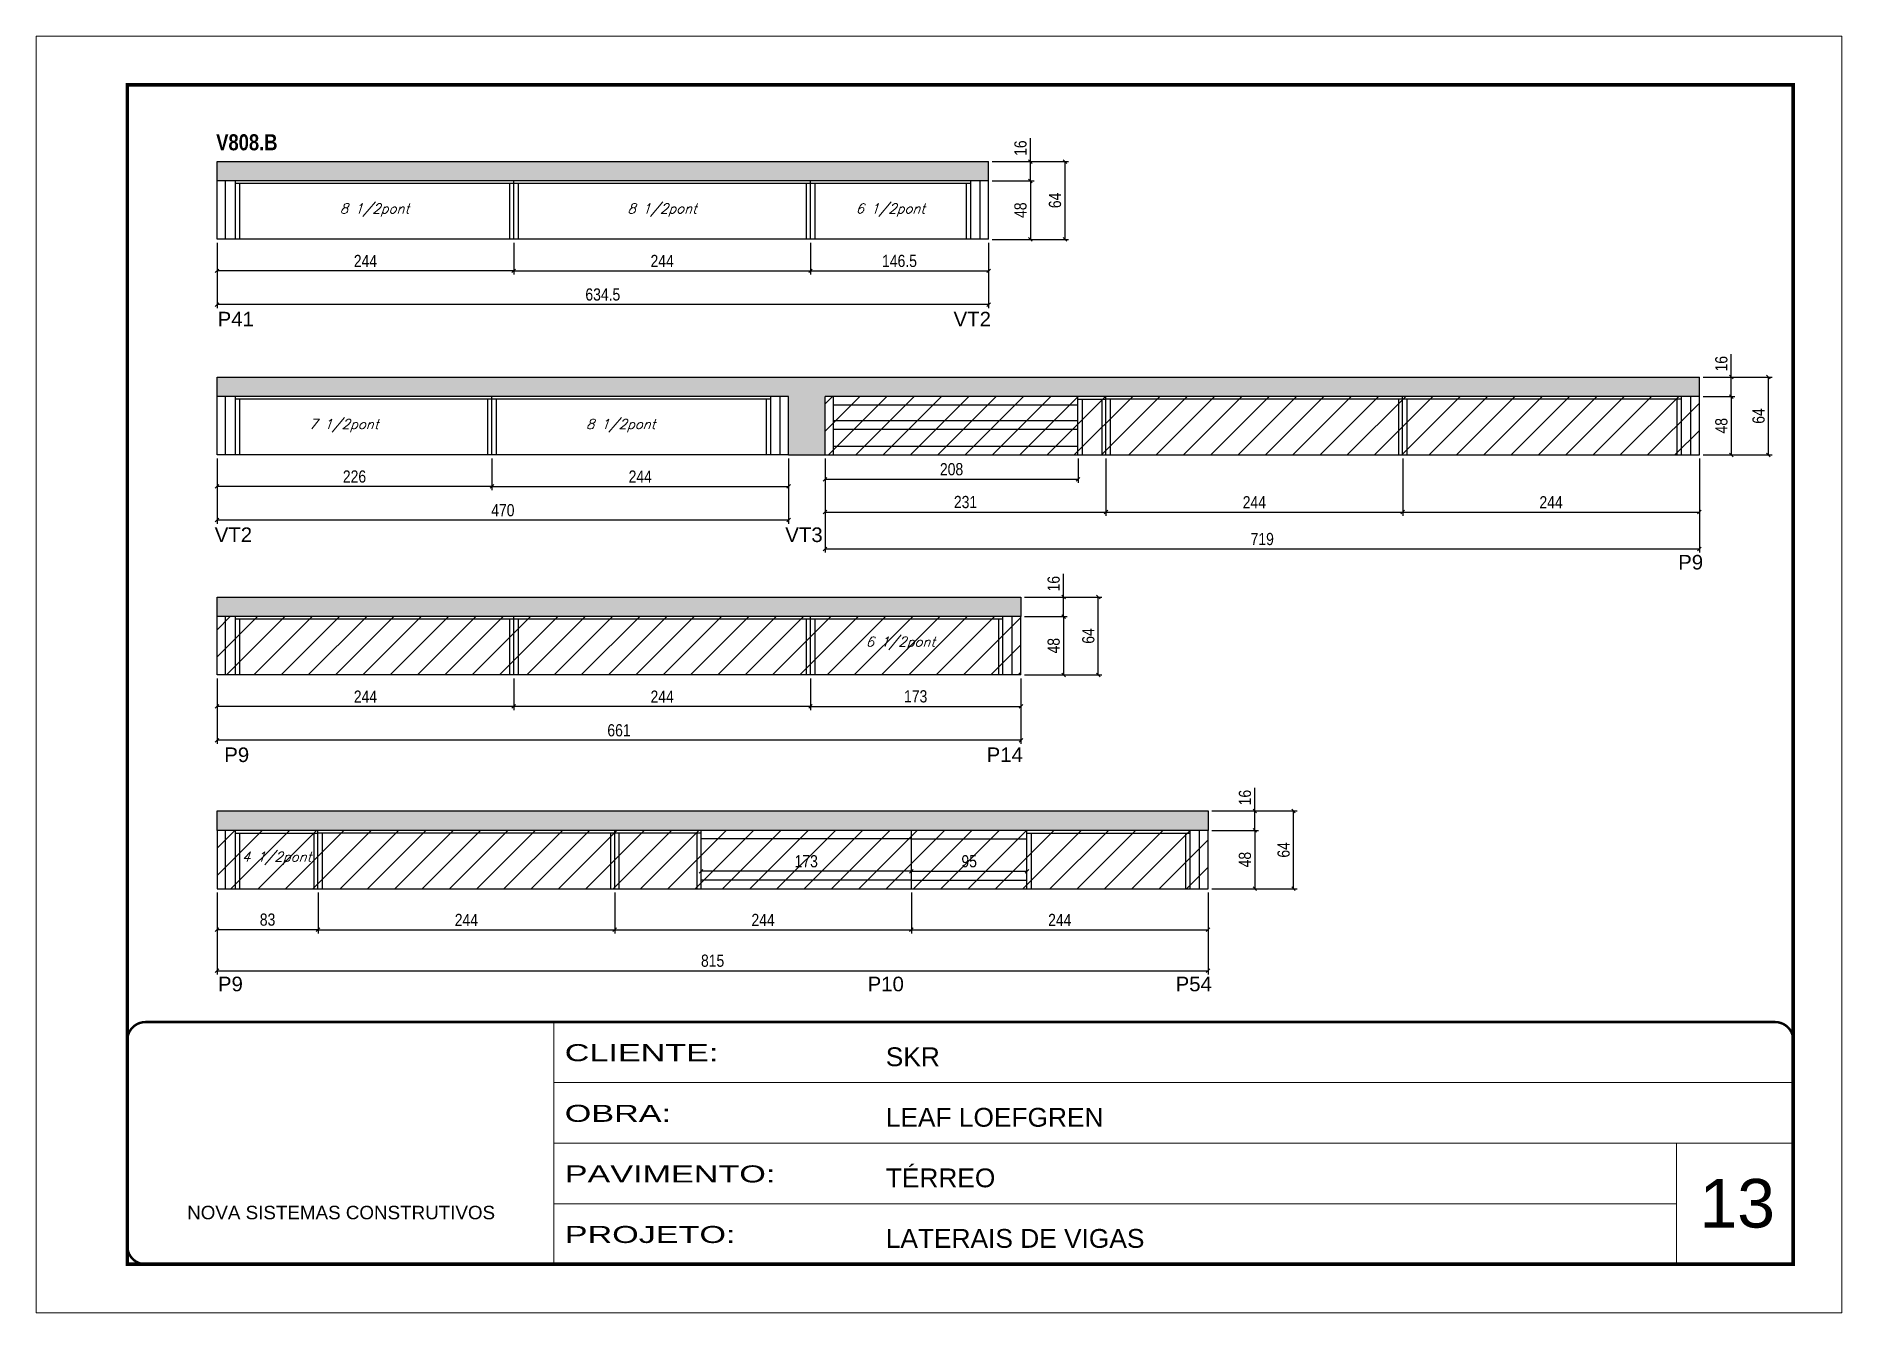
# Model space of a CAD drawing. Extents: x 3309 to 9590, y -2522 to 14608.
# Drawn here: x 3309 to 4794, y 10112 to 11162 of the extents above; entities that cross this region are included whole.
import ezdxf

# ---------------------------------------------------------------- set-up
doc = ezdxf.new("R2010")
doc.units = 0
doc.linetypes.add('CONTINUO', pattern=[0])
doc.linetypes.add('DASHED', pattern=[0.75, 0.5, -0.25])
for name, color, linetype in [('5', 5, 'Continuous'), ('COTA', 241, 'Continuous'), ('NOMENCLATURA', 7, 'Continuous'), ('Painéis', 200, 'Continuous'), ('SARR_2.2x7', 40, 'Continuous'), ('SARR_3.5x7', 81, 'Continuous'), ('texto', 7, 'Continuous')]:
    doc.layers.add(name, color=color, linetype=linetype)
for name, color, linetype, lineweight in [('CARIMBO', 255, 'Continuous', 9), ('Folhas', 255, 'Continuous', 9), ('Hachura', 251, 'Continuous', 9), ('SARRAFO DE PRESSAO', 251, 'DASHED', 9)]:
    doc.layers.add(name, color=color, linetype=linetype, lineweight=lineweight)
doc.styles.add('ARIAL', font='arial.ttf')
doc.styles.add('COTA TECNICA', font='techl___.ttf', dxfattribs={"height": 10})
doc.styles.add('Romans', font='romans.shx')
doc.styles.get("Standard").update_dxf_attribs({"font": 'arial.ttf'})
doc.styles.add('TECNICA', font='techb___.ttf', dxfattribs={"height": 10})
doc.styles.add('Tecnologia', font='')
doc.styles.get('Tecnologia').set_extended_font_data('Forgotten Futurist')
doc.dimstyles.new('PAINEL', dxfattribs={"dimtxt": 10, "dimasz": 3, "dimexe": 3, "dimexo": 3, "dimgap": 3, "dimtad": 1, "dimdec": 1, "dimzin": 12, "dimdsep": 46, "dimtxsty": 'COTA TECNICA', "dimblk1": 'OBLIQUE', "dimblk2": 'OBLIQUE', "dimsah": 1, "dimcen": 0.9, "dimclrd": 4, "dimclre": 4, "dimclrt": 240, "dimadec": 1, "dimazin": 3, "dimtfac": 1, "dimtdec": 1, "dimtmove": 0, "dimatfit": 3, "dimfxl": 1, "dimtolj": 1, "dimtzin": 12, "dimarcsym": 0})

msp = doc.modelspace()

# ---------------------------------------------------------------- texts
at = {"layer": '5', "linetype": 'Continuous'}
for s, rotation, p in [('P41', 0.00004, (3458.62, 10923.4, 0)), ('VT2', 0.00004, (4063.85, 10923.4, 0)), ('VT2', 0.00004, (3456.22, 10746.07, 0)), ('VT3', 0.00004, (3925.45, 10746.07, 0)), ('P9', 359.99996, (4659.76, 10723.48, 0)), ('P9', 359.99996, (3464.09, 10565.13, 0)), ('P14', 359.99996, (4091.05, 10565.13, 0)), ('P9', 359.99996, (3458.89, 10376.62, 0)), ('P10', 359.99996, (3993.16, 10376.62, 0)), ('P54', 359.99996, (4246.45, 10376.62, 0))]:
    msp.add_text(s, height=12, rotation=rotation, dxfattribs=at).set_placement(p)
at = {"layer": 'CARIMBO', "style": 'ARIAL'}
msp.add_text('13', height=40, dxfattribs=at).set_placement((4677.23, 10182.28))
at = {"layer": 'NOMENCLATURA', "style": 'TECNICA'}
msp.add_text('V808.B', height=13.2, dxfattribs=at).set_placement((3457.46, 11068.22, 0))
at = {"layer": 'texto', "color": 2, "char_height": 8, "attachment_point": 5, "style": 'Romans'}
for s, insert in [('{\\Q19;\\C256;8 1/2pont}', (3587.67, 11019.04, 0)), ('{\\Q19;\\C256;8 1/2pont}', (3824.17, 11019.04, 0)), ('{\\Q19;\\C256;6 1/2pont}', (4011.92, 11019.04, 0)), ('{\\Q19;\\C256;7 1/2pont}', (3562.4, 10841.7, 0)), ('{\\Q19;\\C256;8 1/2pont}', (3790.15, 10841.7, 0)), ('{\\Q19;\\C256;6 1/2pont}', (4020.17, 10662.77, 0)), ('{\\Q19;\\C256;4 1/2pont}', (3507.17, 10485.93, 0))]:
    msp.add_mtext(s, dxfattribs=dict(at, insert=insert))

# ---------------------------------------------------------------- blocks, each defined once
blk = doc.blocks.new('9999999999')
at = {"color": 30, "linetype": 'CONTINUO'}
for p, q in [((98564.6, 34230.2), (98564.6, 34429.4)), ((98564.6, 34379.6), (99584, 34379.6)), ((98564.6, 34329.8), (99488, 34329.8)), ((99584, 34329.8), (99488, 34329.8)), ((99488, 34329.8), (99488, 34230.2)), ((98564.6, 34280), (99488, 34280))]:
    blk.add_line(p, q, dxfattribs=at)
at = {"color": 30, "linetype": 'CONTINUO', "const_width": 2}
blk.add_lwpolyline([(99584, 34230.2), (99584, 34414.4, 0.414214), (99569, 34429.4), (98229, 34429.4, 0.414214), (98214, 34414.4), (98214, 34245.2, 0.414214), (98229, 34230.2), (99584, 34230.2)], format="xyb", dxfattribs=at)
at = {"layer": 'Folhas'}
blk.add_lwpolyline([(98139, 34190.2), (99624, 34190.2), (99624, 35240.2), (98139, 35240.2)], close=True, dxfattribs=at)
at = {"layer": 'Folhas', "color": 30, "const_width": 3}
blk.add_lwpolyline([(98214, 34230.2), (99584, 34230.2), (99584, 35200.2), (98214, 35200.2)], close=True, dxfattribs=at)
at = {"color": 7, "linetype": 'Continuous', "ltscale": 5, "style": 'ARIAL'}
for s, height, p in [('SKR', 15.48, (98837.7, 34393.1)), ('LEAF LOEFGREN', 15.483, (98837.7, 34343.3)), ('TÉRREO', 15.48, (98837.7, 34293.5)), ('NOVA SISTEMAS CONSTRUTIVOS', 11.059, (98263.2, 34267.2)), ('LATERAIS DE VIGAS', 15.483, (98837.7, 34243.7))]:
    blk.add_text(s, height=height, dxfattribs=at).set_placement(p)
at = {"layer": 'Folhas', "color": 7, "style": 'Tecnologia', "width": 1.5}
for s, p in [('CLIENTE:', (98573.7, 34397.2)), ('OBRA:', (98573.7, 34347.3)), ('PAVIMENTO:', (98573.7, 34297.5)), ('PROJETO:', (98573.7, 34247.7))]:
    blk.add_text(s, height=14, dxfattribs=at).set_placement(p)
blk = doc.blocks.new('_Oblique')
at = {"color": 0, "linetype": 'ByBlock', "lineweight": -2}
blk.add_line((-0.5, -0.5), (0.5, 0.5), dxfattribs=at)
blk = doc.blocks.new('*D1680')
at = {"layer": 'COTA', "color": 4, "linetype": 'ByBlock', "lineweight": -2, "transparency": 16777216}
for p, q in [((3458.2, 10992), (3458.2, 10966.1)), ((3702.2, 10992), (3702.2, 10966.1)), ((3702.2, 10969.1), (3458.2, 10969.1))]:
    blk.add_line(p, q, dxfattribs=at)
at = {"layer": 'Defpoints', "color": 0, "linetype": 'ByBlock', "transparency": 16777216}
for p in [(3458.2, 10995), (3702.2, 10995), (3458.2, 10969.1)]:
    blk.add_point(p, dxfattribs=at)
at = {"layer": 'COTA', "color": 4, "linetype": 'ByBlock', "lineweight": -2, "transparency": 16777216, "xscale": 3, "yscale": 3, "zscale": 3, "rotation": 180}
blk.add_blockref('_Oblique', (3458.2, 10969.1), dxfattribs=at)
at = {"layer": 'COTA', "color": 4, "linetype": 'ByBlock', "lineweight": -2, "transparency": 16777216, "xscale": 3, "yscale": 3, "zscale": 3}
blk.add_blockref('_Oblique', (3702.2, 10969.1), dxfattribs=at)
at = {"layer": 'COTA', "color": 240, "linetype": 'ByBlock', "transparency": 16777216, "insert": (3580.2, 10977.2), "char_height": 10, "attachment_point": 5, "style": 'COTA TECNICA'}
blk.add_mtext('\\A1;244', dxfattribs=at)
blk = doc.blocks.new('*D1685')
at = {"layer": 'COTA', "color": 4, "linetype": 'ByBlock', "lineweight": -2, "transparency": 16777216}
for p, q in [((3458.2, 10992), (3458.2, 10938.4)), ((4092.7, 10992), (4092.7, 10938.4)), ((4092.7, 10941.4), (3458.2, 10941.4))]:
    blk.add_line(p, q, dxfattribs=at)
at = {"layer": 'Defpoints', "color": 0, "linetype": 'ByBlock', "transparency": 16777216}
for p in [(3458.2, 10995), (4092.7, 10995), (3458.2, 10941.4)]:
    blk.add_point(p, dxfattribs=at)
at = {"layer": 'COTA', "color": 4, "linetype": 'ByBlock', "lineweight": -2, "transparency": 16777216, "xscale": 3, "yscale": 3, "zscale": 3, "rotation": 180}
blk.add_blockref('_Oblique', (3458.2, 10941.4), dxfattribs=at)
at = {"layer": 'COTA', "color": 4, "linetype": 'ByBlock', "lineweight": -2, "transparency": 16777216, "xscale": 3, "yscale": 3, "zscale": 3}
blk.add_blockref('_Oblique', (4092.7, 10941.4), dxfattribs=at)
at = {"layer": 'COTA', "color": 240, "linetype": 'ByBlock', "transparency": 16777216, "insert": (3775.4, 10949.6), "char_height": 10, "attachment_point": 5, "style": 'COTA TECNICA'}
blk.add_mtext('\\A1;634.5', dxfattribs=at)
blk = doc.blocks.new('*D1681')
at = {"layer": 'COTA', "color": 4, "lineweight": -2, "transparency": 16777216}
for p, q in [((3702.2, 10992), (3702.2, 10966.1)), ((3946.2, 10992), (3946.2, 10966.1)), ((3702.2, 10969.1), (3946.2, 10969.1))]:
    blk.add_line(p, q, dxfattribs=at)
at = {"layer": 'Defpoints', "color": 0, "transparency": 16777216}
for p in [(3702.2, 10995, 0), (3946.2, 10995, 0), (3946.2, 10969.1)]:
    blk.add_point(p, dxfattribs=at)
at = {"layer": 'COTA', "color": 4, "lineweight": -2, "transparency": 16777216, "xscale": 3, "yscale": 3, "zscale": 3, "rotation": 180}
blk.add_blockref('_Oblique', (3702.2, 10969.1), dxfattribs=at)
at = {"layer": 'COTA', "color": 4, "lineweight": -2, "transparency": 16777216, "xscale": 3, "yscale": 3, "zscale": 3}
blk.add_blockref('_Oblique', (3946.2, 10969.1), dxfattribs=at)
at = {"layer": 'COTA', "color": 240, "transparency": 16777216, "insert": (3824.2, 10977.2), "char_height": 10, "attachment_point": 5, "style": 'COTA TECNICA'}
blk.add_mtext('\\A1;244', dxfattribs=at)
blk = doc.blocks.new('*D1682')
at = {"layer": 'COTA', "color": 4, "lineweight": -2, "transparency": 16777216}
for p, q in [((4095.7, 11059), (4158.4, 11059)), ((4155.4, 11059), (4155.4, 10995)), ((4095.7, 10995), (4158.4, 10995))]:
    blk.add_line(p, q, dxfattribs=at)
at = {"layer": 'Defpoints', "color": 0, "transparency": 16777216}
for p in [(4092.7, 11059, 0), (4092.7, 10995, 0), (4155.4, 10995)]:
    blk.add_point(p, dxfattribs=at)
at = {"layer": 'COTA', "color": 4, "lineweight": -2, "transparency": 16777216, "xscale": 3, "yscale": 3, "zscale": 3}
for p, rotation in [((4155.4, 11059), 90), ((4155.4, 10995), 270)]:
    blk.add_blockref('_Oblique', p, dxfattribs=dict(at, rotation=rotation))
at = {"layer": 'COTA', "color": 240, "transparency": 16777216, "insert": (4147.3, 11027), "char_height": 10, "attachment_point": 5, "rotation": 90, "style": 'COTA TECNICA'}
blk.add_mtext('\\A1;64', dxfattribs=at)
blk = doc.blocks.new('*D1686')
at = {"layer": 'COTA', "color": 4, "lineweight": -2, "transparency": 16777216}
for p, q in [((3946.2, 10992), (3946.2, 10966.1)), ((4092.7, 10992), (4092.7, 10966.1)), ((3946.2, 10969.1), (4092.7, 10969.1))]:
    blk.add_line(p, q, dxfattribs=at)
at = {"layer": 'Defpoints', "color": 0, "transparency": 16777216}
for p in [(3946.2, 10995, 0), (4092.7, 10995, 0), (4092.7, 10969.1)]:
    blk.add_point(p, dxfattribs=at)
at = {"layer": 'COTA', "color": 4, "lineweight": -2, "transparency": 16777216, "xscale": 3, "yscale": 3, "zscale": 3, "rotation": 180}
blk.add_blockref('_Oblique', (3946.2, 10969.1), dxfattribs=at)
at = {"layer": 'COTA', "color": 4, "lineweight": -2, "transparency": 16777216, "xscale": 3, "yscale": 3, "zscale": 3}
blk.add_blockref('_Oblique', (4092.7, 10969.1), dxfattribs=at)
at = {"layer": 'COTA', "color": 240, "transparency": 16777216, "insert": (4019.4, 10977.2), "char_height": 10, "attachment_point": 5, "style": 'COTA TECNICA'}
blk.add_mtext('\\A1;146.5', dxfattribs=at)
blk = doc.blocks.new('*D1687')
at = {"layer": 'COTA', "color": 4, "lineweight": -2, "transparency": 16777216}
for p, q in [((4095.7, 11043), (4130, 11043)), ((4127, 11043), (4127, 10995)), ((4095.7, 10995), (4130, 10995))]:
    blk.add_line(p, q, dxfattribs=at)
at = {"layer": 'Defpoints', "color": 0, "transparency": 16777216}
for p in [(4092.7, 11043, 0), (4092.7, 10995, 0), (4127, 10995)]:
    blk.add_point(p, dxfattribs=at)
at = {"layer": 'COTA', "color": 4, "lineweight": -2, "transparency": 16777216, "xscale": 3, "yscale": 3, "zscale": 3}
for p, rotation in [((4127, 11043), 90), ((4127, 10995), 270)]:
    blk.add_blockref('_Oblique', p, dxfattribs=dict(at, rotation=rotation))
at = {"layer": 'COTA', "color": 240, "transparency": 16777216, "insert": (4118.9, 11019), "char_height": 10, "attachment_point": 5, "rotation": 90, "style": 'COTA TECNICA'}
blk.add_mtext('\\A1;48', dxfattribs=at)
blk = doc.blocks.new('*D1688')
at = {"layer": 'COTA', "color": 4, "lineweight": -2, "transparency": 16777216}
for p, q in [((4127, 11059), (4127, 11078.1)), ((4095.7, 11059), (4130, 11059)), ((4127, 11043), (4127, 11059)), ((4095.7, 11043), (4130, 11043))]:
    blk.add_line(p, q, dxfattribs=at)
at = {"layer": 'Defpoints', "color": 0, "transparency": 16777216}
for p in [(4092.7, 11059, 0), (4127, 11059), (4092.7, 11043, 0)]:
    blk.add_point(p, dxfattribs=at)
at = {"layer": 'COTA', "color": 4, "lineweight": -2, "transparency": 16777216, "xscale": 3, "yscale": 3, "zscale": 3}
for p, rotation in [((4127, 11059), 90), ((4127, 11043), 270)]:
    blk.add_blockref('_Oblique', p, dxfattribs=dict(at, rotation=rotation))
at = {"layer": 'COTA', "color": 240, "transparency": 16777216, "insert": (4118.9, 11070), "char_height": 10, "attachment_point": 5, "rotation": 90, "style": 'COTA TECNICA'}
blk.add_mtext('\\A1;16', dxfattribs=at)
blk = doc.blocks.new('*D1684')
at = {"layer": 'COTA', "color": 4, "linetype": 'ByBlock', "lineweight": -2, "transparency": 16777216}
for p, q in [((3458.2, 10814.7), (3458.2, 10788.8)), ((3684.2, 10814.7), (3684.2, 10788.8)), ((3684.2, 10791.8), (3458.2, 10791.8))]:
    blk.add_line(p, q, dxfattribs=at)
at = {"layer": 'Defpoints', "color": 0, "linetype": 'ByBlock', "transparency": 16777216}
for p in [(3458.2, 10817.7), (3684.2, 10817.7), (3458.2, 10791.8)]:
    blk.add_point(p, dxfattribs=at)
at = {"layer": 'COTA', "color": 4, "linetype": 'ByBlock', "lineweight": -2, "transparency": 16777216, "xscale": 3, "yscale": 3, "zscale": 3, "rotation": 180}
blk.add_blockref('_Oblique', (3458.2, 10791.8), dxfattribs=at)
at = {"layer": 'COTA', "color": 4, "linetype": 'ByBlock', "lineweight": -2, "transparency": 16777216, "xscale": 3, "yscale": 3, "zscale": 3}
blk.add_blockref('_Oblique', (3684.2, 10791.8), dxfattribs=at)
at = {"layer": 'COTA', "color": 240, "linetype": 'ByBlock', "transparency": 16777216, "insert": (3571.2, 10799.9), "char_height": 10, "attachment_point": 5, "style": 'COTA TECNICA'}
blk.add_mtext('\\A1;226', dxfattribs=at)
blk = doc.blocks.new('*D1689')
at = {"layer": 'COTA', "color": 4, "linetype": 'ByBlock', "lineweight": -2, "transparency": 16777216}
for p, q in [((3458.2, 10814.7), (3458.2, 10761.1)), ((3928.2, 10814.7), (3928.2, 10761.1)), ((3928.2, 10764.1), (3458.2, 10764.1))]:
    blk.add_line(p, q, dxfattribs=at)
at = {"layer": 'Defpoints', "color": 0, "linetype": 'ByBlock', "transparency": 16777216}
for p in [(3458.2, 10817.7), (3928.2, 10817.7), (3458.2, 10764.1)]:
    blk.add_point(p, dxfattribs=at)
at = {"layer": 'COTA', "color": 4, "linetype": 'ByBlock', "lineweight": -2, "transparency": 16777216, "xscale": 3, "yscale": 3, "zscale": 3, "rotation": 180}
blk.add_blockref('_Oblique', (3458.2, 10764.1), dxfattribs=at)
at = {"layer": 'COTA', "color": 4, "linetype": 'ByBlock', "lineweight": -2, "transparency": 16777216, "xscale": 3, "yscale": 3, "zscale": 3}
blk.add_blockref('_Oblique', (3928.2, 10764.1), dxfattribs=at)
at = {"layer": 'COTA', "color": 240, "linetype": 'ByBlock', "transparency": 16777216, "insert": (3693.2, 10772.2), "char_height": 10, "attachment_point": 5, "style": 'COTA TECNICA'}
blk.add_mtext('\\A1;470', dxfattribs=at)
blk = doc.blocks.new('*D1683')
at = {"layer": 'COTA', "color": 4, "lineweight": -2, "transparency": 16777216}
for p, q in [((3684.2, 10814.7), (3684.2, 10788.8)), ((3928.2, 10814.7), (3928.2, 10788.8)), ((3684.2, 10791.8), (3928.2, 10791.8))]:
    blk.add_line(p, q, dxfattribs=at)
at = {"layer": 'Defpoints', "color": 0, "transparency": 16777216}
for p in [(3684.2, 10817.7, 0), (3928.2, 10817.7, 0), (3928.2, 10791.8)]:
    blk.add_point(p, dxfattribs=at)
at = {"layer": 'COTA', "color": 4, "lineweight": -2, "transparency": 16777216, "xscale": 3, "yscale": 3, "zscale": 3, "rotation": 180}
blk.add_blockref('_Oblique', (3684.2, 10791.8), dxfattribs=at)
at = {"layer": 'COTA', "color": 4, "lineweight": -2, "transparency": 16777216, "xscale": 3, "yscale": 3, "zscale": 3}
blk.add_blockref('_Oblique', (3928.2, 10791.8), dxfattribs=at)
at = {"layer": 'COTA', "color": 240, "transparency": 16777216, "insert": (3806.2, 10799.9), "char_height": 10, "attachment_point": 5, "style": 'COTA TECNICA'}
blk.add_mtext('\\A1;244', dxfattribs=at)
blk = doc.blocks.new('*D1692')
at = {"layer": 'COTA', "color": 4, "lineweight": -2, "transparency": 16777216}
for p, q in [((3958.2, 10814.7), (3958.2, 10767.7)), ((4189.2, 10814.7), (4189.2, 10767.7)), ((3958.2, 10770.7), (4189.2, 10770.7))]:
    blk.add_line(p, q, dxfattribs=at)
at = {"layer": 'Defpoints', "color": 0, "transparency": 16777216}
for p in [(3958.2, 10817.7), (4189.2, 10817.7), (4189.2, 10770.7)]:
    blk.add_point(p, dxfattribs=at)
at = {"layer": 'COTA', "color": 4, "lineweight": -2, "transparency": 16777216, "xscale": 3, "yscale": 3, "zscale": 3, "rotation": 180}
blk.add_blockref('_Oblique', (3958.2, 10770.7), dxfattribs=at)
at = {"layer": 'COTA', "color": 4, "lineweight": -2, "transparency": 16777216, "xscale": 3, "yscale": 3, "zscale": 3}
blk.add_blockref('_Oblique', (4189.2, 10770.7), dxfattribs=at)
at = {"layer": 'COTA', "color": 240, "transparency": 16777216, "insert": (4073.7, 10778.9), "char_height": 10, "attachment_point": 5, "style": 'COTA TECNICA'}
blk.add_mtext('\\A1;231', dxfattribs=at)
blk = doc.blocks.new('*D1693')
at = {"layer": 'COTA', "color": 4, "lineweight": -2, "transparency": 16777216}
for p, q in [((4189.2, 10814.7), (4189.2, 10767.7)), ((4433.2, 10814.7), (4433.2, 10767.7)), ((4189.2, 10770.7), (4433.2, 10770.7))]:
    blk.add_line(p, q, dxfattribs=at)
at = {"layer": 'Defpoints', "color": 0, "transparency": 16777216}
for p in [(4189.2, 10817.7), (4433.2, 10817.7), (4433.2, 10770.7)]:
    blk.add_point(p, dxfattribs=at)
at = {"layer": 'COTA', "color": 4, "lineweight": -2, "transparency": 16777216, "xscale": 3, "yscale": 3, "zscale": 3, "rotation": 180}
blk.add_blockref('_Oblique', (4189.2, 10770.7), dxfattribs=at)
at = {"layer": 'COTA', "color": 4, "lineweight": -2, "transparency": 16777216, "xscale": 3, "yscale": 3, "zscale": 3}
blk.add_blockref('_Oblique', (4433.2, 10770.7), dxfattribs=at)
at = {"layer": 'COTA', "color": 240, "transparency": 16777216, "insert": (4311.2, 10778.8), "char_height": 10, "attachment_point": 5, "style": 'COTA TECNICA'}
blk.add_mtext('\\A1;244', dxfattribs=at)
blk = doc.blocks.new('*D1690')
at = {"layer": 'COTA', "color": 4, "lineweight": -2, "transparency": 16777216}
for p, q in [((4680.2, 10865.7), (4706.4, 10865.7)), ((4703.4, 10865.7), (4703.4, 10817.7)), ((4680.2, 10817.7), (4706.4, 10817.7))]:
    blk.add_line(p, q, dxfattribs=at)
at = {"layer": 'Defpoints', "color": 0, "transparency": 16777216}
for p in [(4677.2, 10865.7), (4677.2, 10817.7), (4703.4, 10817.7)]:
    blk.add_point(p, dxfattribs=at)
at = {"layer": 'COTA', "color": 4, "lineweight": -2, "transparency": 16777216, "xscale": 3, "yscale": 3, "zscale": 3}
for p, rotation in [((4703.4, 10865.7), 90), ((4703.4, 10817.7), 270)]:
    blk.add_blockref('_Oblique', p, dxfattribs=dict(at, rotation=rotation))
at = {"layer": 'COTA', "color": 240, "transparency": 16777216, "insert": (4695.3, 10841.7), "char_height": 10, "attachment_point": 5, "rotation": 90, "style": 'COTA TECNICA'}
blk.add_mtext('\\A1;48', dxfattribs=at)
blk = doc.blocks.new('*D1694')
at = {"layer": 'COTA', "color": 4, "lineweight": -2, "transparency": 16777216}
for p, q in [((4703.4, 10881.7), (4703.4, 10900.7)), ((4680.2, 10881.7), (4706.4, 10881.7)), ((4703.4, 10865.7), (4703.4, 10881.7)), ((4680.2, 10865.7), (4706.4, 10865.7))]:
    blk.add_line(p, q, dxfattribs=at)
at = {"layer": 'Defpoints', "color": 0, "transparency": 16777216}
for p in [(4677.2, 10881.7), (4703.4, 10881.7), (4677.2, 10865.7)]:
    blk.add_point(p, dxfattribs=at)
at = {"layer": 'COTA', "color": 4, "lineweight": -2, "transparency": 16777216, "xscale": 3, "yscale": 3, "zscale": 3}
for p, rotation in [((4703.4, 10881.7), 90), ((4703.4, 10865.7), 270)]:
    blk.add_blockref('_Oblique', p, dxfattribs=dict(at, rotation=rotation))
at = {"layer": 'COTA', "color": 240, "transparency": 16777216, "insert": (4695.3, 10892.7), "char_height": 10, "attachment_point": 5, "rotation": 90, "style": 'COTA TECNICA'}
blk.add_mtext('\\A1;16', dxfattribs=at)
blk = doc.blocks.new('*D1695')
at = {"layer": 'COTA', "color": 4, "lineweight": -2, "transparency": 16777216}
for p, q in [((4433.2, 10814.7), (4433.2, 10767.7)), ((4677.2, 10814.7), (4677.2, 10767.7)), ((4433.2, 10770.7), (4677.2, 10770.7))]:
    blk.add_line(p, q, dxfattribs=at)
at = {"layer": 'Defpoints', "color": 0, "transparency": 16777216}
for p in [(4433.2, 10817.7), (4677.2, 10817.7), (4677.2, 10770.7)]:
    blk.add_point(p, dxfattribs=at)
at = {"layer": 'COTA', "color": 4, "lineweight": -2, "transparency": 16777216, "xscale": 3, "yscale": 3, "zscale": 3, "rotation": 180}
blk.add_blockref('_Oblique', (4433.2, 10770.7), dxfattribs=at)
at = {"layer": 'COTA', "color": 4, "lineweight": -2, "transparency": 16777216, "xscale": 3, "yscale": 3, "zscale": 3}
blk.add_blockref('_Oblique', (4677.2, 10770.7), dxfattribs=at)
at = {"layer": 'COTA', "color": 240, "transparency": 16777216, "insert": (4555.2, 10778.8), "char_height": 10, "attachment_point": 5, "style": 'COTA TECNICA'}
blk.add_mtext('\\A1;244', dxfattribs=at)
blk = doc.blocks.new('*D1696')
at = {"layer": 'COTA', "color": 4, "lineweight": -2, "transparency": 16777216}
for p, q in [((3958.2, 10814.7), (3958.2, 10794.7)), ((4166.2, 10814.7), (4166.2, 10794.7)), ((3958.2, 10797.7), (4166.2, 10797.7))]:
    blk.add_line(p, q, dxfattribs=at)
at = {"layer": 'Defpoints', "color": 0, "transparency": 16777216}
for p in [(3958.2, 10817.7), (4166.2, 10817.7), (4166.2, 10797.7)]:
    blk.add_point(p, dxfattribs=at)
at = {"layer": 'COTA', "color": 4, "lineweight": -2, "transparency": 16777216, "xscale": 3, "yscale": 3, "zscale": 3, "rotation": 180}
blk.add_blockref('_Oblique', (3958.2, 10797.7), dxfattribs=at)
at = {"layer": 'COTA', "color": 4, "lineweight": -2, "transparency": 16777216, "xscale": 3, "yscale": 3, "zscale": 3}
blk.add_blockref('_Oblique', (4166.2, 10797.7), dxfattribs=at)
at = {"layer": 'COTA', "color": 240, "transparency": 16777216, "insert": (4062.2, 10805.9), "char_height": 10, "attachment_point": 5, "style": 'COTA TECNICA'}
blk.add_mtext('\\A1;208', dxfattribs=at)
blk = doc.blocks.new('*D1691')
at = {"layer": 'COTA', "color": 4, "lineweight": -2, "transparency": 16777216}
for p, q in [((3958.2, 10814.7), (3958.2, 10737.4)), ((4677.2, 10814.7), (4677.2, 10737.4)), ((3958.2, 10740.4), (4677.2, 10740.4))]:
    blk.add_line(p, q, dxfattribs=at)
at = {"layer": 'Defpoints', "color": 0, "transparency": 16777216}
for p in [(3958.2, 10817.7), (4677.2, 10817.7), (4677.2, 10740.4)]:
    blk.add_point(p, dxfattribs=at)
at = {"layer": 'COTA', "color": 4, "lineweight": -2, "transparency": 16777216, "xscale": 3, "yscale": 3, "zscale": 3, "rotation": 180}
blk.add_blockref('_Oblique', (3958.2, 10740.4), dxfattribs=at)
at = {"layer": 'COTA', "color": 4, "lineweight": -2, "transparency": 16777216, "xscale": 3, "yscale": 3, "zscale": 3}
blk.add_blockref('_Oblique', (4677.2, 10740.4), dxfattribs=at)
at = {"layer": 'COTA', "color": 240, "transparency": 16777216, "insert": (4317.7, 10748.5), "char_height": 10, "attachment_point": 5, "style": 'COTA TECNICA'}
blk.add_mtext('\\A1;719', dxfattribs=at)
blk = doc.blocks.new('*D1697')
at = {"layer": 'COTA', "color": 4, "linetype": 'ByBlock', "lineweight": -2, "transparency": 16777216}
for p, q in [((3702.2, 10633.8), (3702.2, 10607.9)), ((3946.2, 10633.8), (3946.2, 10607.9)), ((3946.2, 10610.9), (3702.2, 10610.9))]:
    blk.add_line(p, q, dxfattribs=at)
at = {"layer": 'Defpoints', "color": 0, "linetype": 'ByBlock', "transparency": 16777216}
for p in [(3702.2, 10636.8), (3946.2, 10636.8), (3702.2, 10610.9)]:
    blk.add_point(p, dxfattribs=at)
at = {"layer": 'COTA', "color": 4, "linetype": 'ByBlock', "lineweight": -2, "transparency": 16777216, "xscale": 3, "yscale": 3, "zscale": 3, "rotation": 180}
blk.add_blockref('_Oblique', (3702.2, 10610.9), dxfattribs=at)
at = {"layer": 'COTA', "color": 4, "linetype": 'ByBlock', "lineweight": -2, "transparency": 16777216, "xscale": 3, "yscale": 3, "zscale": 3}
blk.add_blockref('_Oblique', (3946.2, 10610.9), dxfattribs=at)
at = {"layer": 'COTA', "color": 240, "linetype": 'ByBlock', "transparency": 16777216, "insert": (3824.2, 10618.9), "char_height": 10, "attachment_point": 5, "style": 'COTA TECNICA'}
blk.add_mtext('\\A1;244', dxfattribs=at)
blk = doc.blocks.new('*D1698')
at = {"layer": 'COTA', "color": 4, "linetype": 'ByBlock', "lineweight": -2, "transparency": 16777216}
for p, q in [((3458.2, 10633.8), (3458.2, 10607.9)), ((3702.2, 10633.8), (3702.2, 10607.9)), ((3702.2, 10610.9), (3458.2, 10610.9))]:
    blk.add_line(p, q, dxfattribs=at)
at = {"layer": 'Defpoints', "color": 0, "linetype": 'ByBlock', "transparency": 16777216}
for p in [(3458.2, 10636.8), (3702.2, 10636.8), (3458.2, 10610.9)]:
    blk.add_point(p, dxfattribs=at)
at = {"layer": 'COTA', "color": 4, "linetype": 'ByBlock', "lineweight": -2, "transparency": 16777216, "xscale": 3, "yscale": 3, "zscale": 3, "rotation": 180}
blk.add_blockref('_Oblique', (3458.2, 10610.9), dxfattribs=at)
at = {"layer": 'COTA', "color": 4, "linetype": 'ByBlock', "lineweight": -2, "transparency": 16777216, "xscale": 3, "yscale": 3, "zscale": 3}
blk.add_blockref('_Oblique', (3702.2, 10610.9), dxfattribs=at)
at = {"layer": 'COTA', "color": 240, "linetype": 'ByBlock', "transparency": 16777216, "insert": (3580.2, 10618.9), "char_height": 10, "attachment_point": 5, "style": 'COTA TECNICA'}
blk.add_mtext('\\A1;244', dxfattribs=at)
blk = doc.blocks.new('*D1703')
at = {"layer": 'COTA', "color": 4, "linetype": 'ByBlock', "lineweight": -2, "transparency": 16777216}
for p, q in [((3458.2, 10633.8), (3458.2, 10580.1)), ((4119.2, 10633.8), (4119.2, 10580.1)), ((4119.2, 10583.1), (3458.2, 10583.1))]:
    blk.add_line(p, q, dxfattribs=at)
at = {"layer": 'Defpoints', "color": 0, "linetype": 'ByBlock', "transparency": 16777216}
for p in [(3458.2, 10636.8), (4119.2, 10636.8), (3458.2, 10583.1)]:
    blk.add_point(p, dxfattribs=at)
at = {"layer": 'COTA', "color": 4, "linetype": 'ByBlock', "lineweight": -2, "transparency": 16777216, "xscale": 3, "yscale": 3, "zscale": 3, "rotation": 180}
blk.add_blockref('_Oblique', (3458.2, 10583.1), dxfattribs=at)
at = {"layer": 'COTA', "color": 4, "linetype": 'ByBlock', "lineweight": -2, "transparency": 16777216, "xscale": 3, "yscale": 3, "zscale": 3}
blk.add_blockref('_Oblique', (4119.2, 10583.1), dxfattribs=at)
at = {"layer": 'COTA', "color": 240, "linetype": 'ByBlock', "transparency": 16777216, "insert": (3788.7, 10591.2), "char_height": 10, "attachment_point": 5, "style": 'COTA TECNICA'}
blk.add_mtext('\\A1;661', dxfattribs=at)
blk = doc.blocks.new('*D1704')
at = {"layer": 'COTA', "color": 4, "lineweight": -2, "transparency": 16777216}
for p, q in [((3946.2, 10633.8), (3946.2, 10607.9)), ((4119.2, 10633.8), (4119.2, 10607.9)), ((3946.2, 10610.9), (4119.2, 10610.9))]:
    blk.add_line(p, q, dxfattribs=at)
at = {"layer": 'Defpoints', "color": 0, "transparency": 16777216}
for p in [(3946.2, 10636.8, 0), (4119.2, 10636.8, 0), (4119.2, 10610.9)]:
    blk.add_point(p, dxfattribs=at)
at = {"layer": 'COTA', "color": 4, "lineweight": -2, "transparency": 16777216, "xscale": 3, "yscale": 3, "zscale": 3, "rotation": 180}
blk.add_blockref('_Oblique', (3946.2, 10610.9), dxfattribs=at)
at = {"layer": 'COTA', "color": 4, "lineweight": -2, "transparency": 16777216, "xscale": 3, "yscale": 3, "zscale": 3}
blk.add_blockref('_Oblique', (4119.2, 10610.9), dxfattribs=at)
at = {"layer": 'COTA', "color": 240, "transparency": 16777216, "insert": (4032.7, 10619.1), "char_height": 10, "attachment_point": 5, "style": 'COTA TECNICA'}
blk.add_mtext('\\A1;173', dxfattribs=at)
blk = doc.blocks.new('*D1699')
at = {"layer": 'COTA', "color": 4, "lineweight": -2, "transparency": 16777216}
for p, q in [((4122.2, 10684.8), (4157.3, 10684.8)), ((4154.3, 10684.8), (4154.3, 10636.8)), ((4122.2, 10636.8), (4157.3, 10636.8))]:
    blk.add_line(p, q, dxfattribs=at)
at = {"layer": 'Defpoints', "color": 0, "transparency": 16777216}
for p in [(4119.2, 10684.8, 0), (4119.2, 10636.8, 0), (4154.3, 10636.8)]:
    blk.add_point(p, dxfattribs=at)
at = {"layer": 'COTA', "color": 4, "lineweight": -2, "transparency": 16777216, "xscale": 3, "yscale": 3, "zscale": 3}
for p, rotation in [((4154.3, 10684.8), 90), ((4154.3, 10636.8), 270)]:
    blk.add_blockref('_Oblique', p, dxfattribs=dict(at, rotation=rotation))
at = {"layer": 'COTA', "color": 240, "transparency": 16777216, "insert": (4146.2, 10660.8), "char_height": 10, "attachment_point": 5, "rotation": 90, "style": 'COTA TECNICA'}
blk.add_mtext('\\A1;48', dxfattribs=at)
blk = doc.blocks.new('*D1700')
at = {"layer": 'COTA', "color": 4, "lineweight": -2, "transparency": 16777216}
for p, q in [((4154.3, 10700.8), (4154.3, 10719.8)), ((4122.2, 10700.8), (4157.3, 10700.8)), ((4154.3, 10684.8), (4154.3, 10700.8)), ((4122.2, 10684.8), (4157.3, 10684.8))]:
    blk.add_line(p, q, dxfattribs=at)
at = {"layer": 'Defpoints', "color": 0, "transparency": 16777216}
for p in [(4119.2, 10700.8, 0), (4154.3, 10700.8), (4119.2, 10684.8, 0)]:
    blk.add_point(p, dxfattribs=at)
at = {"layer": 'COTA', "color": 4, "lineweight": -2, "transparency": 16777216, "xscale": 3, "yscale": 3, "zscale": 3}
for p, rotation in [((4154.3, 10700.8), 90), ((4154.3, 10684.8), 270)]:
    blk.add_blockref('_Oblique', p, dxfattribs=dict(at, rotation=rotation))
at = {"layer": 'COTA', "color": 240, "transparency": 16777216, "insert": (4146.2, 10711.8), "char_height": 10, "attachment_point": 5, "rotation": 90, "style": 'COTA TECNICA'}
blk.add_mtext('\\A1;16', dxfattribs=at)
blk = doc.blocks.new('*D1701')
at = {"layer": 'COTA', "color": 4, "lineweight": -2, "transparency": 16777216}
for p, q in [((4122.2, 10700.8), (4185.8, 10700.8)), ((4182.8, 10636.8), (4182.8, 10700.8)), ((4122.2, 10636.8), (4185.8, 10636.8))]:
    blk.add_line(p, q, dxfattribs=at)
at = {"layer": 'Defpoints', "color": 0, "transparency": 16777216}
for p in [(4119.2, 10700.8, 0), (4182.8, 10700.8), (4119.2, 10636.8, 0)]:
    blk.add_point(p, dxfattribs=at)
at = {"layer": 'COTA', "color": 4, "lineweight": -2, "transparency": 16777216, "xscale": 3, "yscale": 3, "zscale": 3}
for p, rotation in [((4182.8, 10700.8), 90), ((4182.8, 10636.8), 270)]:
    blk.add_blockref('_Oblique', p, dxfattribs=dict(at, rotation=rotation))
at = {"layer": 'COTA', "color": 240, "transparency": 16777216, "insert": (4174.7, 10668.8), "char_height": 10, "attachment_point": 5, "rotation": 90, "style": 'COTA TECNICA'}
blk.add_mtext('\\A1;64', dxfattribs=at)
blk = doc.blocks.new('*D1702')
at = {"layer": 'COTA', "color": 4, "linetype": 'ByBlock', "lineweight": -2, "transparency": 16777216}
for p, q in [((3458.2, 10457.9), (3458.2, 10424.2)), ((3541.2, 10457.9), (3541.2, 10424.2)), ((3541.2, 10427.2), (3458.2, 10427.2))]:
    blk.add_line(p, q, dxfattribs=at)
at = {"layer": 'Defpoints', "color": 0, "linetype": 'ByBlock', "transparency": 16777216}
for p in [(3458.2, 10460.9), (3541.2, 10460.9), (3458.2, 10427.2)]:
    blk.add_point(p, dxfattribs=at)
at = {"layer": 'COTA', "color": 4, "linetype": 'ByBlock', "lineweight": -2, "transparency": 16777216, "xscale": 3, "yscale": 3, "zscale": 3, "rotation": 180}
blk.add_blockref('_Oblique', (3458.2, 10427.2), dxfattribs=at)
at = {"layer": 'COTA', "color": 4, "linetype": 'ByBlock', "lineweight": -2, "transparency": 16777216, "xscale": 3, "yscale": 3, "zscale": 3}
blk.add_blockref('_Oblique', (3541.2, 10427.2), dxfattribs=at)
at = {"layer": 'COTA', "color": 240, "linetype": 'ByBlock', "transparency": 16777216, "insert": (3499.7, 10435.5), "char_height": 10, "attachment_point": 5, "style": 'COTA TECNICA'}
blk.add_mtext('\\A1;83', dxfattribs=at)
blk = doc.blocks.new('*D1705')
at = {"layer": 'COTA', "color": 4, "lineweight": -2, "transparency": 16777216}
for p, q in [((3541.2, 10457.9), (3541.2, 10424.2)), ((3785.2, 10457.9), (3785.2, 10424.2)), ((3541.2, 10427.2), (3785.2, 10427.2))]:
    blk.add_line(p, q, dxfattribs=at)
at = {"layer": 'Defpoints', "color": 0, "transparency": 16777216}
for p in [(3541.2, 10460.9), (3785.2, 10460.9), (3785.2, 10427.2)]:
    blk.add_point(p, dxfattribs=at)
at = {"layer": 'COTA', "color": 4, "lineweight": -2, "transparency": 16777216, "xscale": 3, "yscale": 3, "zscale": 3, "rotation": 180}
blk.add_blockref('_Oblique', (3541.2, 10427.2), dxfattribs=at)
at = {"layer": 'COTA', "color": 4, "lineweight": -2, "transparency": 16777216, "xscale": 3, "yscale": 3, "zscale": 3}
blk.add_blockref('_Oblique', (3785.2, 10427.2), dxfattribs=at)
at = {"layer": 'COTA', "color": 240, "transparency": 16777216, "insert": (3663.2, 10435.3), "char_height": 10, "attachment_point": 5, "style": 'COTA TECNICA'}
blk.add_mtext('\\A1;244', dxfattribs=at)
blk = doc.blocks.new('*D1706')
at = {"layer": 'COTA', "color": 4, "lineweight": -2, "transparency": 16777216}
for p, q in [((3785.2, 10457.9), (3785.2, 10424.2)), ((4029.2, 10457.9), (4029.2, 10424.2)), ((3785.2, 10427.2), (4029.2, 10427.2))]:
    blk.add_line(p, q, dxfattribs=at)
at = {"layer": 'Defpoints', "color": 0, "transparency": 16777216}
for p in [(3785.2, 10460.9), (4029.2, 10460.9), (4029.2, 10427.2)]:
    blk.add_point(p, dxfattribs=at)
at = {"layer": 'COTA', "color": 4, "lineweight": -2, "transparency": 16777216, "xscale": 3, "yscale": 3, "zscale": 3, "rotation": 180}
blk.add_blockref('_Oblique', (3785.2, 10427.2), dxfattribs=at)
at = {"layer": 'COTA', "color": 4, "lineweight": -2, "transparency": 16777216, "xscale": 3, "yscale": 3, "zscale": 3}
blk.add_blockref('_Oblique', (4029.2, 10427.2), dxfattribs=at)
at = {"layer": 'COTA', "color": 240, "transparency": 16777216, "insert": (3907.2, 10435.3), "char_height": 10, "attachment_point": 5, "style": 'COTA TECNICA'}
blk.add_mtext('\\A1;244', dxfattribs=at)
blk = doc.blocks.new('*D1707')
at = {"layer": 'COTA', "color": 4, "lineweight": -2, "transparency": 16777216}
for p, q in [((4029.2, 10457.9), (4029.2, 10424.2)), ((4273.2, 10457.9), (4273.2, 10424.2)), ((4029.2, 10427.2), (4273.2, 10427.2))]:
    blk.add_line(p, q, dxfattribs=at)
at = {"layer": 'Defpoints', "color": 0, "transparency": 16777216}
for p in [(4029.2, 10460.9), (4273.2, 10460.9), (4273.2, 10427.2)]:
    blk.add_point(p, dxfattribs=at)
at = {"layer": 'COTA', "color": 4, "lineweight": -2, "transparency": 16777216, "xscale": 3, "yscale": 3, "zscale": 3, "rotation": 180}
blk.add_blockref('_Oblique', (4029.2, 10427.2), dxfattribs=at)
at = {"layer": 'COTA', "color": 4, "lineweight": -2, "transparency": 16777216, "xscale": 3, "yscale": 3, "zscale": 3}
blk.add_blockref('_Oblique', (4273.2, 10427.2), dxfattribs=at)
at = {"layer": 'COTA', "color": 240, "transparency": 16777216, "insert": (4151.2, 10435.3), "char_height": 10, "attachment_point": 5, "style": 'COTA TECNICA'}
blk.add_mtext('\\A1;244', dxfattribs=at)
blk = doc.blocks.new('*D1708')
at = {"layer": 'COTA', "color": 4, "lineweight": -2, "transparency": 16777216}
for p, q in [((4276.2, 10508.9), (4314.6, 10508.9)), ((4311.6, 10508.9), (4311.6, 10460.9)), ((4276.2, 10460.9), (4314.6, 10460.9))]:
    blk.add_line(p, q, dxfattribs=at)
at = {"layer": 'Defpoints', "color": 0, "transparency": 16777216}
for p in [(4273.2, 10508.9), (4273.2, 10460.9), (4311.6, 10460.9)]:
    blk.add_point(p, dxfattribs=at)
at = {"layer": 'COTA', "color": 4, "lineweight": -2, "transparency": 16777216, "xscale": 3, "yscale": 3, "zscale": 3}
for p, rotation in [((4311.6, 10508.9), 90), ((4311.6, 10460.9), 270)]:
    blk.add_blockref('_Oblique', p, dxfattribs=dict(at, rotation=rotation))
at = {"layer": 'COTA', "color": 240, "transparency": 16777216, "insert": (4303.5, 10484.9), "char_height": 10, "attachment_point": 5, "rotation": 90, "style": 'COTA TECNICA'}
blk.add_mtext('\\A1;48', dxfattribs=at)
blk = doc.blocks.new('*D1709')
at = {"layer": 'COTA', "color": 4, "lineweight": -2, "transparency": 16777216}
for p, q in [((3856.2, 10470.9), (3856.2, 10478.3)), ((4029.2, 10475.3), (3856.2, 10475.3)), ((4029.2, 10470.9), (4029.2, 10478.3))]:
    blk.add_line(p, q, dxfattribs=at)
at = {"layer": 'Defpoints', "color": 0, "transparency": 16777216}
for p in [(3856.2, 10475.3), (3856.2, 10467.9), (4029.2, 10467.9)]:
    blk.add_point(p, dxfattribs=at)
at = {"layer": 'COTA', "color": 4, "lineweight": -2, "transparency": 16777216, "xscale": 3, "yscale": 3, "zscale": 3, "rotation": 180}
blk.add_blockref('_Oblique', (3856.2, 10475.3), dxfattribs=at)
at = {"layer": 'COTA', "color": 4, "lineweight": -2, "transparency": 16777216, "xscale": 3, "yscale": 3, "zscale": 3}
blk.add_blockref('_Oblique', (4029.2, 10475.3), dxfattribs=at)
at = {"layer": 'COTA', "color": 240, "transparency": 16777216, "insert": (3942.7, 10483.5), "char_height": 10, "attachment_point": 5, "style": 'COTA TECNICA'}
blk.add_mtext('\\A1;173', dxfattribs=at)
blk = doc.blocks.new('*D1710')
at = {"layer": 'COTA', "color": 4, "lineweight": -2, "transparency": 16777216}
for p, q in [((4311.6, 10524.9), (4311.6, 10543.9)), ((4276.2, 10524.9), (4314.6, 10524.9)), ((4311.6, 10508.9), (4311.6, 10524.9)), ((4276.2, 10508.9), (4314.6, 10508.9))]:
    blk.add_line(p, q, dxfattribs=at)
at = {"layer": 'Defpoints', "color": 0, "transparency": 16777216}
for p in [(4273.2, 10524.9), (4311.6, 10524.9), (4273.2, 10508.9)]:
    blk.add_point(p, dxfattribs=at)
at = {"layer": 'COTA', "color": 4, "lineweight": -2, "transparency": 16777216, "xscale": 3, "yscale": 3, "zscale": 3}
for p, rotation in [((4311.6, 10524.9), 90), ((4311.6, 10508.9), 270)]:
    blk.add_blockref('_Oblique', p, dxfattribs=dict(at, rotation=rotation))
at = {"layer": 'COTA', "color": 240, "transparency": 16777216, "insert": (4303.5, 10535.9), "char_height": 10, "attachment_point": 5, "rotation": 90, "style": 'COTA TECNICA'}
blk.add_mtext('\\A1;16', dxfattribs=at)
blk = doc.blocks.new('*D1711')
at = {"layer": 'COTA', "color": 4, "lineweight": -2, "transparency": 16777216}
for p, q in [((4276.2, 10524.9), (4346.4, 10524.9)), ((4343.4, 10460.9), (4343.4, 10524.9)), ((4276.2, 10460.9), (4346.4, 10460.9))]:
    blk.add_line(p, q, dxfattribs=at)
at = {"layer": 'Defpoints', "color": 0, "transparency": 16777216}
for p in [(4273.2, 10524.9), (4343.4, 10524.9), (4273.2, 10460.9)]:
    blk.add_point(p, dxfattribs=at)
at = {"layer": 'COTA', "color": 4, "lineweight": -2, "transparency": 16777216, "xscale": 3, "yscale": 3, "zscale": 3}
for p, rotation in [((4343.4, 10524.9), 90), ((4343.4, 10460.9), 270)]:
    blk.add_blockref('_Oblique', p, dxfattribs=dict(at, rotation=rotation))
at = {"layer": 'COTA', "color": 240, "transparency": 16777216, "insert": (4335.3, 10492.9), "char_height": 10, "attachment_point": 5, "rotation": 90, "style": 'COTA TECNICA'}
blk.add_mtext('\\A1;64', dxfattribs=at)
blk = doc.blocks.new('*D1712')
at = {"layer": 'COTA', "color": 4, "lineweight": -2, "transparency": 16777216}
for p, q in [((4029.2, 10470.9), (4029.2, 10478.3)), ((4029.2, 10475.3), (4124.2, 10475.3)), ((4124.2, 10470.9), (4124.2, 10478.3))]:
    blk.add_line(p, q, dxfattribs=at)
at = {"layer": 'Defpoints', "color": 0, "transparency": 16777216}
for p in [(4124.2, 10475.3), (4029.2, 10467.9), (4124.2, 10467.9)]:
    blk.add_point(p, dxfattribs=at)
at = {"layer": 'COTA', "color": 4, "lineweight": -2, "transparency": 16777216, "xscale": 3, "yscale": 3, "zscale": 3, "rotation": 180}
blk.add_blockref('_Oblique', (4029.2, 10475.3), dxfattribs=at)
at = {"layer": 'COTA', "color": 4, "lineweight": -2, "transparency": 16777216, "xscale": 3, "yscale": 3, "zscale": 3}
blk.add_blockref('_Oblique', (4124.2, 10475.3), dxfattribs=at)
at = {"layer": 'COTA', "color": 240, "transparency": 16777216, "insert": (4076.7, 10483.5), "char_height": 10, "attachment_point": 5, "style": 'COTA TECNICA'}
blk.add_mtext('\\A1;95', dxfattribs=at)
blk = doc.blocks.new('*D1713')
at = {"layer": 'COTA', "color": 4, "lineweight": -2, "transparency": 16777216}
for p, q in [((3458.2, 10457.9), (3458.2, 10390.5)), ((4273.2, 10457.9), (4273.2, 10390.5)), ((3458.2, 10393.5), (4273.2, 10393.5))]:
    blk.add_line(p, q, dxfattribs=at)
at = {"layer": 'Defpoints', "color": 0, "transparency": 16777216}
for p in [(3458.2, 10460.9), (4273.2, 10460.9), (4273.2, 10393.5)]:
    blk.add_point(p, dxfattribs=at)
at = {"layer": 'COTA', "color": 4, "lineweight": -2, "transparency": 16777216, "xscale": 3, "yscale": 3, "zscale": 3, "rotation": 180}
blk.add_blockref('_Oblique', (3458.2, 10393.5), dxfattribs=at)
at = {"layer": 'COTA', "color": 4, "lineweight": -2, "transparency": 16777216, "xscale": 3, "yscale": 3, "zscale": 3}
blk.add_blockref('_Oblique', (4273.2, 10393.5), dxfattribs=at)
at = {"layer": 'COTA', "color": 240, "transparency": 16777216, "insert": (3865.7, 10401.7), "char_height": 10, "attachment_point": 5, "style": 'COTA TECNICA'}
blk.add_mtext('\\A1;815', dxfattribs=at)
blk = doc.blocks.new('*D1714')
at = {"layer": 'COTA', "color": 4, "lineweight": -2, "transparency": 16777216}
for p, q in [((4680.2, 10881.7), (4737, 10881.7)), ((4734, 10817.7), (4734, 10881.7)), ((4680.2, 10817.7), (4737, 10817.7))]:
    blk.add_line(p, q, dxfattribs=at)
at = {"layer": 'Defpoints', "color": 0, "transparency": 16777216}
for p in [(4677.2, 10881.7, 0), (4734, 10881.7), (4677.2, 10817.7, 0)]:
    blk.add_point(p, dxfattribs=at)
at = {"layer": 'COTA', "color": 4, "lineweight": -2, "transparency": 16777216, "xscale": 3, "yscale": 3, "zscale": 3}
for p, rotation in [((4734, 10881.7), 90), ((4734, 10817.7), 270)]:
    blk.add_blockref('_Oblique', p, dxfattribs=dict(at, rotation=rotation))
at = {"layer": 'COTA', "color": 240, "transparency": 16777216, "insert": (4725.9, 10849.7), "char_height": 10, "attachment_point": 5, "rotation": 90, "style": 'COTA TECNICA'}
blk.add_mtext('\\A1;64', dxfattribs=at)

# ---------------------------------------------------------------- dimensions: what is measured, and where the dimension line sits
at = {"layer": 'COTA'}
for base, p1, p2, angle, picture, middle in [((4127.03, 11059.04), (4092.67, 11043.04, 0), (4092.67, 11059.04, 0), 90, '*D1688', (4118.93, 11070.04)), ((4155.39, 10995.04), (4092.67, 11059.04, 0), (4092.67, 10995.04, 0), 90, '*D1682', (4147.29, 11027.04)), ((4127.03, 10995.04), (4092.67, 11043.04, 0), (4092.67, 10995.04, 0), 90, '*D1687', (4118.94, 11019.04)), ((4703.4, 10881.7, 0), (4677.17, 10865.7, 0), (4677.17, 10881.7, 0), 90, '*D1694', (4695.3, 10892.71, 0)), ((4734.02, 10881.7), (4677.17, 10817.7, 0), (4677.17, 10881.7, 0), 90, '*D1714', (4725.92, 10849.7)), ((4703.4, 10817.7, 0), (4677.17, 10865.7, 0), (4677.17, 10817.7, 0), 90, '*D1690', (4695.3, 10841.7, 0)), ((4154.26, 10700.77, 0), (4119.17, 10684.77, 0), (4119.17, 10700.77, 0), 90, '*D1700', (4146.15, 10711.78, 0)), ((4182.84, 10700.77, 0), (4119.17, 10636.77, 0), (4119.17, 10700.77, 0), 90, '*D1701', (4174.74, 10668.77, 0)), ((4154.26, 10636.77, 0), (4119.17, 10684.77, 0), (4119.17, 10636.77, 0), 90, '*D1699', (4146.16, 10660.77, 0)), ((4311.58, 10524.93, 0), (4273.17, 10508.93, 0), (4273.17, 10524.93, 0), 90, '*D1710', (4303.47, 10535.93, 0)), ((4343.38, 10524.93, 0), (4273.17, 10460.93, 0), (4273.17, 10524.93, 0), 90, '*D1711', (4335.28, 10492.93, 0)), ((4311.58, 10460.93, 0), (4273.17, 10508.93, 0), (4273.17, 10460.93, 0), 90, '*D1708', (4303.48, 10484.93, 0)), ((4124.17, 10475.33, 0), (4029.17, 10467.93, 0), (4124.17, 10467.93, 0), 180, '*D1712', (4076.67, 10483.47, 0))]:
    dim = msp.add_linear_dim(base=base, p1=p1, p2=p2, angle=angle, dimstyle='PAINEL', dxfattribs=at)
    dim.commit()
    dim.dimension.update_dxf_attribs({"geometry": picture, "text_midpoint": middle})
at = {"layer": 'COTA', "linetype": 'ByBlock'}
for base, p1, p2, picture, middle in [((3458.17, 10969.12, 0), (3702.17, 10995.04, 0), (3458.17, 10995.04, 0), '*D1680', (3580.17, 10977.19, 0)), ((3458.17, 10791.79, 0), (3684.17, 10817.7, 0), (3458.17, 10817.7, 0), '*D1684', (3571.17, 10799.89, 0)), ((3458.17, 10610.85, 0), (3702.17, 10636.77, 0), (3458.17, 10636.77, 0), '*D1698', (3580.17, 10618.93, 0))]:
    dim = msp.add_linear_dim(base=base, p1=p1, p2=p2, angle=180, dimstyle='PAINEL', override={"dimtmove": 1}, dxfattribs=at)
    dim.commit()
    dim.dimension.update_dxf_attribs({"geometry": picture, "text_midpoint": middle})
for base, p1, p2, picture, middle in [((3458.17, 10941.41, 0), (4092.67, 10995.04, 0), (3458.17, 10995.04, 0), '*D1685', (3775.42, 10949.63, 0)), ((3458.17, 10764.08, 0), (3928.17, 10817.7, 0), (3458.17, 10817.7, 0), '*D1689', (3693.17, 10772.18, 0)), ((3458.17, 10583.14, 0), (4119.17, 10636.77, 0), (3458.17, 10636.77, 0), '*D1703', (3788.67, 10591.25, 0)), ((3702.17, 10610.85, 0), (3946.17, 10636.77, 0), (3702.17, 10636.77, 0), '*D1697', (3824.17, 10618.93, 0)), ((3458.17, 10427.23, 0), (3541.17, 10460.93, 0), (3458.17, 10460.93, 0), '*D1702', (3499.67, 10435.47, 0))]:
    dim = msp.add_linear_dim(base=base, p1=p1, p2=p2, angle=180, dimstyle='PAINEL', dxfattribs=at)
    dim.commit()
    dim.dimension.update_dxf_attribs({"geometry": picture, "text_midpoint": middle})
at = {"layer": 'COTA'}
for base, p1, p2, picture, middle in [((3946.17, 10969.12), (3702.17, 10995.04, 0), (3946.17, 10995.04, 0), '*D1681', (3824.17, 10977.19)), ((4092.67, 10969.12), (3946.17, 10995.04, 0), (4092.67, 10995.04, 0), '*D1686', (4019.42, 10977.23)), ((3928.17, 10791.79), (3684.17, 10817.7, 0), (3928.17, 10817.7, 0), '*D1683', (3806.17, 10799.86)), ((4166.17, 10797.73, 0), (3958.17, 10817.7, 0), (4166.17, 10817.7, 0), '*D1696', (4062.17, 10805.85, 0)), ((4677.17, 10740.39, 0), (3958.17, 10817.7, 0), (4677.17, 10817.7, 0), '*D1691', (4317.67, 10748.49, 0)), ((4433.17, 10770.7, 0), (4189.17, 10817.7, 0), (4433.17, 10817.7, 0), '*D1693', (4311.17, 10778.78, 0)), ((4677.17, 10770.7, 0), (4433.17, 10817.7, 0), (4677.17, 10817.7, 0), '*D1695', (4555.17, 10778.78, 0)), ((4119.17, 10610.85, 0), (3946.17, 10636.77, 0), (4119.17, 10636.77, 0), '*D1704', (4032.67, 10619.07, 0)), ((3856.17, 10475.33, 0), (4029.17, 10467.93, 0), (3856.17, 10467.93, 0), '*D1709', (3942.67, 10483.55, 0)), ((4273.17, 10393.52, 0), (3458.17, 10460.93, 0), (4273.17, 10460.93, 0), '*D1713', (3865.67, 10401.66, 0)), ((3785.17, 10427.23, 0), (3541.17, 10460.93, 0), (3785.17, 10460.93, 0), '*D1705', (3663.17, 10435.3, 0)), ((4029.17, 10427.23, 0), (3785.17, 10460.93, 0), (4029.17, 10460.93, 0), '*D1706', (3907.17, 10435.3, 0))]:
    dim = msp.add_linear_dim(base=base, p1=p1, p2=p2, dimstyle='PAINEL', dxfattribs=at)
    dim.commit()
    dim.dimension.update_dxf_attribs({"geometry": picture, "text_midpoint": middle})
for base, p1, p2, picture, middle in [((4189.17, 10770.7, 0), (3958.17, 10817.7, 0), (4189.17, 10817.7, 0), '*D1692', (4073.67, 10778.92, 0)), ((4273.17, 10427.23, 0), (4029.17, 10460.93, 0), (4273.17, 10460.93, 0), '*D1707', (4151.17, 10435.3, 0))]:
    dim = msp.add_linear_dim(base=base, p1=p1, p2=p2, dimstyle='PAINEL', override={"dimtmove": 1}, dxfattribs=at)
    dim.commit()
    dim.dimension.update_dxf_attribs({"geometry": picture, "text_midpoint": middle})

# ---------------------------------------------------------------- hatches: boundary and pattern name
at = {"layer": 'COTA'}
h = msp.add_hatch(dxfattribs=at)
h.set_pattern_fill('AR-CONC', color=256, scale=0.03)
h.set_pattern_definition([(50, (-3468.5676, -2220.9703), (5.4655401, -0.4781726), [0.5715, -6.2865]), (355, (-3468.5676, -2220.9703), (-1.0573026, 5.7317054), [0.4572, -5.0292175]), (100.451445, (-3468.112, -2221.01), (4.4082374, 5.2535326), [0.4857003, -5.3427073]), (46.1842, (-3468.5676, -2219.446), (8.1323712, -1.2612698), [0.85725, -9.42975]), (96.63556, (-3467.89, -2219.5514), (7.122124, 7.4227837), [0.7285507, -8.0140682]), (351.18415, (-3468.568, -2219.446), (7.122124, 7.4227837), [0.685799, -7.543792]), (21, (-3467.8056, -2219.8273), (4.5484317, -3.067956), [0.5715, -6.2865]), (326, (-3467.8056, -2219.8273), (1.8540609, 5.525639), [0.4572, -5.0292]), (71.451445, (-3467.4266, -2220.083), (6.4024926, 2.457683), [0.4857003, -5.3426981]), (37.5, (-3468.5676, -2220.9703), (0.0926581, 2.53665117), [0, -4.96824, 0, -5.1054, 0, -5.04825]), (7.5, (-3468.5676, -2220.9703), (2.00458988, 3.00541724), [0, -2.91084, 0, -4.85394, 0, -1.92405]), (327.5, (-3470.2669, -2220.9703), (4.06771786, -0.17186232), [0, -1.905, 0, -5.9436, 0, -7.8867]), (317.5, (-3471.029, -2220.9703), (4.44387544, 0.7627947), [0, -2.4765, 0, -3.94716, 0, -5.6007])])
h.paths.add_polyline_path([(4092.67, 11043.04), (4092.67, 11059.04), (3458.17, 11059.04), (3458.17, 11043.04)])
h = msp.add_hatch(dxfattribs=at)
h.set_pattern_fill('AR-CONC', color=256, scale=0.03)
h.set_pattern_definition([(50, (9.841, 0), (5.46554, -0.4781726), [0.5715, -6.2865]), (355, (9.841, 0), (-1.0573026, 5.7317054), [0.4572, -5.0292175]), (100.451445, (10.2964, -0.04), (4.4082374, 5.2535326), [0.4857003, -5.3427073]), (46.1842, (9.841, 1.524), (8.1323712, -1.26127), [0.85725, -9.42975]), (96.63556, (10.519, 1.419), (7.122124, 7.422784), [0.7285507, -8.014068]), (351.18415, (9.841, 1.524), (7.122124, 7.422784), [0.685799, -7.543792]), (21, (10.603, 1.143), (4.5484317, -3.067956), [0.5715, -6.2865]), (326, (10.603, 1.143), (1.8540609, 5.525639), [0.4572, -5.0292]), (71.451445, (10.982, 0.8873), (6.4024926, 2.457683), [0.4857003, -5.342698]), (37.5, (9.841, 0), (0.0926581, 2.53665117), [0, -4.96824, 0, -5.1054, 0, -5.04825]), (7.5, (9.841, 0), (2.0045899, 3.00541724), [0, -2.91084, 0, -4.85394, 0, -1.92405]), (327.5, (8.1417, 0), (4.06771786, -0.17186232), [0, -1.905, 0, -5.9436, 0, -7.8867]), (317.5, (7.3797, 0), (4.4438754, 0.7627947), [0, -2.4765, 0, -3.94716, 0, -5.6007])])
h.paths.add_polyline_path([(3928.17, 10817.7), (3958.17, 10817.7), (3958.17, 10865.7), (4677.17, 10865.7), (4677.17, 10881.7), (3458.17, 10881.7), (3458.17, 10865.7), (3928.17, 10865.7)])
h = msp.add_hatch(dxfattribs=at)
h.set_pattern_fill('AR-CONC', color=256, scale=0.03)
h.set_pattern_definition([(50, (-3522.789, -2509.6544), (5.4655401, -0.4781726), [0.5715, -6.2865]), (355, (-3522.789, -2509.6544), (-1.0573026, 5.7317054), [0.4572, -5.0292175]), (100.451445, (-3522.3334, -2509.694), (4.4082374, 5.2535326), [0.4857003, -5.3427073]), (46.1842, (-3522.789, -2508.1304), (8.1323712, -1.2612698), [0.85725, -9.42975]), (96.63556, (-3522.111, -2508.2355), (7.122124, 7.4227837), [0.7285507, -8.0140682]), (351.18415, (-3522.789, -2508.13), (7.122124, 7.4227837), [0.685799, -7.543792]), (21, (-3522.027, -2508.5114), (4.5484317, -3.067956), [0.5715, -6.2865]), (326, (-3522.027, -2508.5114), (1.8540609, 5.525639), [0.4572, -5.0292]), (71.451445, (-3521.648, -2508.767), (6.4024926, 2.457683), [0.4857003, -5.3426981]), (37.5, (-3522.7888, -2509.6544), (0.0926581, 2.53665117), [0, -4.96824, 0, -5.1054, 0, -5.04825]), (7.5, (-3522.7888, -2509.6544), (2.00458988, 3.00541724), [0, -2.91084, 0, -4.85394, 0, -1.92405]), (327.5, (-3524.488, -2509.6544), (4.06771786, -0.17186232), [0, -1.905, 0, -5.9436, 0, -7.8867]), (317.5, (-3525.25, -2509.6544), (4.4438754, 0.7627947), [0, -2.4765, 0, -3.94716, 0, -5.6007])])
h.paths.add_polyline_path([(3458.17, 10700.77), (3458.17, 10684.77), (4119.17, 10684.77), (4119.17, 10700.77)])
h = msp.add_hatch(dxfattribs=at)
h.set_pattern_fill('AR-CONC', color=256, scale=0.03)
h.set_pattern_definition([(50, (-4892.4547, -2599.4736), (5.4655401, -0.4781726), [0.5715, -6.2865]), (355, (-4892.455, -2599.4736), (-1.0573026, 5.7317054), [0.4572, -5.0292175]), (100.451445, (-4891.9993, -2599.5134), (4.4082374, 5.2535326), [0.4857003, -5.3427073]), (46.1842, (-4892.455, -2597.9496), (8.1323712, -1.2612698), [0.85725, -9.42975]), (96.63556, (-4891.777, -2598.055), (7.122124, 7.4227837), [0.7285507, -8.0140682]), (351.18415, (-4892.455, -2597.9496), (7.122124, 7.4227837), [0.685799, -7.543792]), (21, (-4891.6927, -2598.3306), (4.5484317, -3.067956), [0.5715, -6.2865]), (326, (-4891.693, -2598.3306), (1.8540609, 5.525639), [0.4572, -5.0292]), (71.451445, (-4891.3137, -2598.586), (6.4024926, 2.457683), [0.4857003, -5.3426981]), (37.5, (-4892.4547, -2599.4736), (0.0926581, 2.53665117), [0, -4.96824, 0, -5.1054, 0, -5.04825]), (7.5, (-4892.4547, -2599.4736), (2.00458988, 3.00541724), [0, -2.91084, 0, -4.85394, 0, -1.92405]), (327.5, (-4894.154, -2599.4736), (4.06771786, -0.17186232), [0, -1.905, 0, -5.9436, 0, -7.8867]), (317.5, (-4894.916, -2599.4736), (4.44387544, 0.7627947), [0, -2.4765, 0, -3.94716, 0, -5.6007])])
h.paths.add_polyline_path([(3458.17, 10524.93), (3458.17, 10508.93), (4273.17, 10508.93), (4273.17, 10524.93)])
at = {"layer": 'Hachura', "linetype": 'ByBlock'}
h = msp.add_hatch(dxfattribs=at)
h.set_pattern_fill('ANSI31', color=256, scale=5)
h.set_pattern_definition([(45, (-9.159, 0), (-11.22532, 11.22532), [])])
h.paths.add_polyline_path([(3958.17, 10865.7), (3958.17, 10817.7), (4189.17, 10817.7), (4189.17, 10865.7)])
h.paths.add_polyline_path([(4433.17, 10817.7), (4433.17, 10865.7), (4189.17, 10865.7), (4189.17, 10817.7)])
h.paths.add_polyline_path([(4677.17, 10817.7), (4677.17, 10865.7), (4433.17, 10865.7), (4433.17, 10817.7)])
h.paths.add_polyline_path([(3946.17, 10684.77), (3946.17, 10636.77), (4119.17, 10636.77), (4119.17, 10684.77)])
h.paths.add_polyline_path([(3702.17, 10684.77), (3702.17, 10636.77), (3946.17, 10636.77), (3946.17, 10684.77)])
h.paths.add_polyline_path([(3702.17, 10636.77), (3702.17, 10684.77), (3458.17, 10684.77), (3458.17, 10636.77)])
h.paths.add_polyline_path([(3541.17, 10460.93), (3541.17, 10508.93), (3458.17, 10508.93), (3458.17, 10460.93)])
h.paths.add_polyline_path([(3785.17, 10460.93), (3785.17, 10508.93), (3541.17, 10508.93), (3541.17, 10460.93)])
h.paths.add_polyline_path([(4029.17, 10460.93), (4029.17, 10508.93), (3785.17, 10508.93), (3785.17, 10460.93)])
h.paths.add_polyline_path([(4029.17, 10508.93), (4029.17, 10460.93), (4273.17, 10460.93), (4273.17, 10508.93)])

# ---------------------------------------------------------------- linework, layer by layer
at = {"layer": 'COTA'}
for p, q in [((3458.17, 11043.04, 0), (3458.17, 11059.04, 0)), ((3458.17, 11059.04, 0), (4092.67, 11059.04, 0)), ((4092.67, 11043.04, 0), (4092.67, 11059.04, 0)), ((3458.17, 10865.7, 0), (3458.17, 10881.7, 0)), ((3458.17, 10881.7, 0), (4677.17, 10881.7, 0)), ((4677.17, 10865.7, 0), (4677.17, 10881.7, 0)), ((3928.17, 10817.7, 0), (3958.17, 10817.7, 0)), ((3458.17, 10684.77, 0), (3458.17, 10700.77, 0)), ((3458.17, 10700.77, 0), (4119.17, 10700.77, 0)), ((4119.17, 10700.77, 0), (4119.17, 10684.77, 0)), ((3458.17, 10508.93, 0), (3458.17, 10524.93, 0)), ((3458.17, 10524.93, 0), (4273.17, 10524.93, 0)), ((4273.17, 10524.93, 0), (4273.17, 10508.93, 0))]:
    msp.add_line(p, q, dxfattribs=at)
at = {"layer": 'Painéis', "linetype": 'ByBlock'}
for p, q in [((4092.67, 11043.04, 0), (3458.17, 11043.04, 0)), ((3458.17, 10995.04, 0), (3458.17, 11043.04, 0)), ((3702.17, 10995.04, 0), (3702.17, 11043.04, 0)), ((3946.17, 10995.04, 0), (3946.17, 11043.04, 0)), ((4092.67, 10995.04, 0), (4092.67, 11043.04, 0)), ((4092.67, 10995.04, 0), (3458.17, 10995.04, 0)), ((3928.17, 10865.7, 0), (3458.17, 10865.7, 0)), ((3458.17, 10817.7, 0), (3458.17, 10865.7, 0)), ((3684.17, 10817.7, 0), (3684.17, 10865.7, 0)), ((3928.17, 10817.7, 0), (3928.17, 10865.7, 0)), ((4677.17, 10865.7, 0), (3958.17, 10865.7, 0)), ((3958.17, 10817.7, 0), (3958.17, 10865.7, 0)), ((4189.17, 10817.7, 0), (4189.17, 10865.7, 0)), ((4433.17, 10817.7, 0), (4433.17, 10865.7, 0)), ((4677.17, 10817.7, 0), (4677.17, 10865.7, 0)), ((3928.17, 10817.7, 0), (3458.17, 10817.7, 0)), ((3958.17, 10817.7, 0), (4677.17, 10817.7, 0)), ((4119.17, 10684.77, 0), (3458.17, 10684.77, 0)), ((3458.17, 10636.77, 0), (3458.17, 10684.77, 0)), ((3702.17, 10636.77, 0), (3702.17, 10684.77, 0)), ((3946.17, 10636.77, 0), (3946.17, 10684.77, 0)), ((4119.17, 10636.77, 0), (4119.17, 10684.77, 0)), ((4119.17, 10636.77, 0), (3458.17, 10636.77, 0)), ((3541.17, 10460.93, 0), (3541.17, 10508.93, 0)), ((3785.17, 10460.93, 0), (3785.17, 10508.93, 0)), ((4029.17, 10460.93, 0), (4029.17, 10508.93, 0))]:
    msp.add_line(p, q, dxfattribs=at)
at = {"layer": 'Painéis', "linetype": 'ByBlock', "elevation": 0}
msp.add_lwpolyline([(4273.17, 10508.93), (3458.17, 10508.93), (3458.17, 10460.93), (4273.17, 10460.93)], close=True, dxfattribs=at)
at = {"layer": 'SARR_2.2x7', "linetype": 'Continuous'}
for p, q in [((3465.17, 10995.04, 0), (3465.17, 11043.04, 0)), ((3702.17, 11040.84, 0), (3473.17, 11040.84, 0)), ((3946.17, 11040.84, 0), (3702.17, 11040.84, 0)), ((4077.67, 11040.84, 0), (3946.17, 11040.84, 0)), ((4085.67, 10995.04, 0), (4085.67, 11043.04, 0)), ((3465.17, 10817.7, 0), (3465.17, 10865.7, 0)), ((3684.17, 10863.5, 0), (3473.17, 10863.5, 0)), ((3913.17, 10863.5, 0), (3684.17, 10863.5, 0)), ((3921.17, 10817.7, 0), (3921.17, 10865.7, 0)), ((3965.17, 10817.7, 0), (3965.17, 10865.7, 0)), ((4166.17, 10858.7, 0), (3965.17, 10858.7, 0)), ((4166.17, 10863.5, 0), (4189.17, 10863.5, 0)), ((4433.17, 10863.5, 0), (4189.17, 10863.5, 0)), ((4662.17, 10863.5, 0), (4433.17, 10863.5, 0)), ((4670.17, 10817.7, 0), (4670.17, 10865.7, 0)), ((4166.17, 10845.68, 0), (3965.17, 10845.68, 0)), ((4166.17, 10838.68, 0), (3965.17, 10838.68, 0)), ((4166.17, 10824.7, 0), (3965.17, 10824.7, 0)), ((3465.17, 10636.77, 0), (3465.17, 10684.77, 0)), ((3702.17, 10682.57, 0), (3473.17, 10682.57, 0)), ((3946.17, 10682.57, 0), (3702.17, 10682.57, 0)), ((4104.17, 10682.57, 0), (3946.17, 10682.57, 0)), ((4112.17, 10636.77, 0), (4112.17, 10684.77, 0)), ((3465.17, 10460.93, 0), (3465.17, 10508.93, 0)), ((3473.17, 10506.73, 0), (3541.17, 10506.73, 0)), ((3785.17, 10506.73, 0), (3541.17, 10506.73, 0)), ((3856.17, 10506.73, 0), (3785.17, 10506.73, 0)), ((4029.17, 10501.93, 0), (3856.17, 10501.93, 0)), ((4029.17, 10501.93, 0), (4124.17, 10501.93, 0)), ((4124.17, 10506.73, 0), (4258.17, 10506.73, 0)), ((4266.17, 10460.93, 0), (4266.17, 10508.93, 0)), ((4029.17, 10467.93, 0), (3856.17, 10467.93, 0)), ((4029.17, 10467.93, 0), (4124.17, 10467.93, 0))]:
    msp.add_line(p, q, dxfattribs=at)
at = {"layer": 'SARR_3.5x7'}
for p, q in [((3473.17, 11043.04, 0), (3473.17, 10995.04, 0)), ((3476.67, 11040.84, 0), (3476.67, 10995.04, 0)), ((3698.67, 11040.84, 0), (3698.67, 10995.04, 0)), ((3705.67, 11040.84, 0), (3705.67, 10995.04, 0)), ((3942.67, 11040.84, 0), (3942.67, 10995.04, 0)), ((3949.67, 11040.84, 0), (3949.67, 10995.04, 0)), ((4074.17, 11040.84, 0), (4074.17, 10995.04, 0)), ((4077.67, 11043.04, 0), (4077.67, 10995.04, 0)), ((3473.17, 10865.7, 0), (3473.17, 10817.7, 0)), ((3476.67, 10863.5, 0), (3476.67, 10817.7, 0)), ((3680.67, 10863.5, 0), (3680.67, 10817.7, 0)), ((3687.67, 10863.5, 0), (3687.67, 10817.7, 0)), ((3909.67, 10863.5, 0), (3909.67, 10817.7, 0)), ((3913.17, 10865.7, 0), (3913.17, 10817.7, 0)), ((4166.17, 10817.7, 0), (4166.17, 10865.7, 0)), ((4169.67, 10863.5, 0), (4169.67, 10817.7, 0)), ((4185.67, 10863.5, 0), (4185.67, 10817.7, 0)), ((4192.67, 10863.5, 0), (4192.67, 10817.7, 0)), ((4429.67, 10863.5, 0), (4429.67, 10817.7, 0)), ((4436.67, 10863.5, 0), (4436.67, 10817.7, 0)), ((4658.67, 10863.5, 0), (4658.67, 10817.7, 0)), ((4662.17, 10865.7, 0), (4662.17, 10817.7, 0)), ((3473.17, 10684.77, 0), (3473.17, 10636.77, 0)), ((3476.67, 10682.57, 0), (3476.67, 10636.77, 0)), ((3698.67, 10682.57, 0), (3698.67, 10636.77, 0)), ((3705.67, 10682.57, 0), (3705.67, 10636.77, 0)), ((3942.67, 10682.57, 0), (3942.67, 10636.77, 0)), ((3949.67, 10682.57, 0), (3949.67, 10636.77, 0)), ((4100.67, 10682.57, 0), (4100.67, 10636.77, 0)), ((4104.17, 10684.77, 0), (4104.17, 10636.77, 0)), ((3473.17, 10508.93, 0), (3473.17, 10460.93, 0)), ((3476.67, 10506.73, 0), (3476.67, 10460.93, 0)), ((3537.67, 10506.73, 0), (3537.67, 10460.93, 0)), ((3544.67, 10506.73, 0), (3544.67, 10460.93, 0)), ((3781.67, 10506.73, 0), (3781.67, 10460.93, 0)), ((3788.67, 10506.73, 0), (3788.67, 10460.93, 0)), ((3852.67, 10506.73, 0), (3852.67, 10460.93, 0)), ((3856.17, 10460.93, 0), (3856.17, 10508.93, 0)), ((4124.17, 10460.93, 0), (4124.17, 10508.93, 0)), ((4127.67, 10506.73, 0), (4127.67, 10460.93, 0)), ((4254.67, 10506.73, 0), (4254.67, 10460.93, 0)), ((4258.17, 10508.93, 0), (4258.17, 10460.93, 0))]:
    msp.add_line(p, q, dxfattribs=at)

# ---------------------------------------------------------------- block references
at = {"layer": 'SARRAFO DE PRESSAO', "color": 6, "linetype": 'ByBlock'}
msp.add_blockref('9999999999', (-94829.61, -24078.07), dxfattribs=at)

msp.set_redraw_order([(e.dxf.handle, doc.entitydb.next_handle()) for e in msp.query("TEXT MTEXT ATTDEF DIMENSION ARC_DIMENSION")])  # texts and dimensions are drawn at this point

doc.saveas('drawing.dxf')
